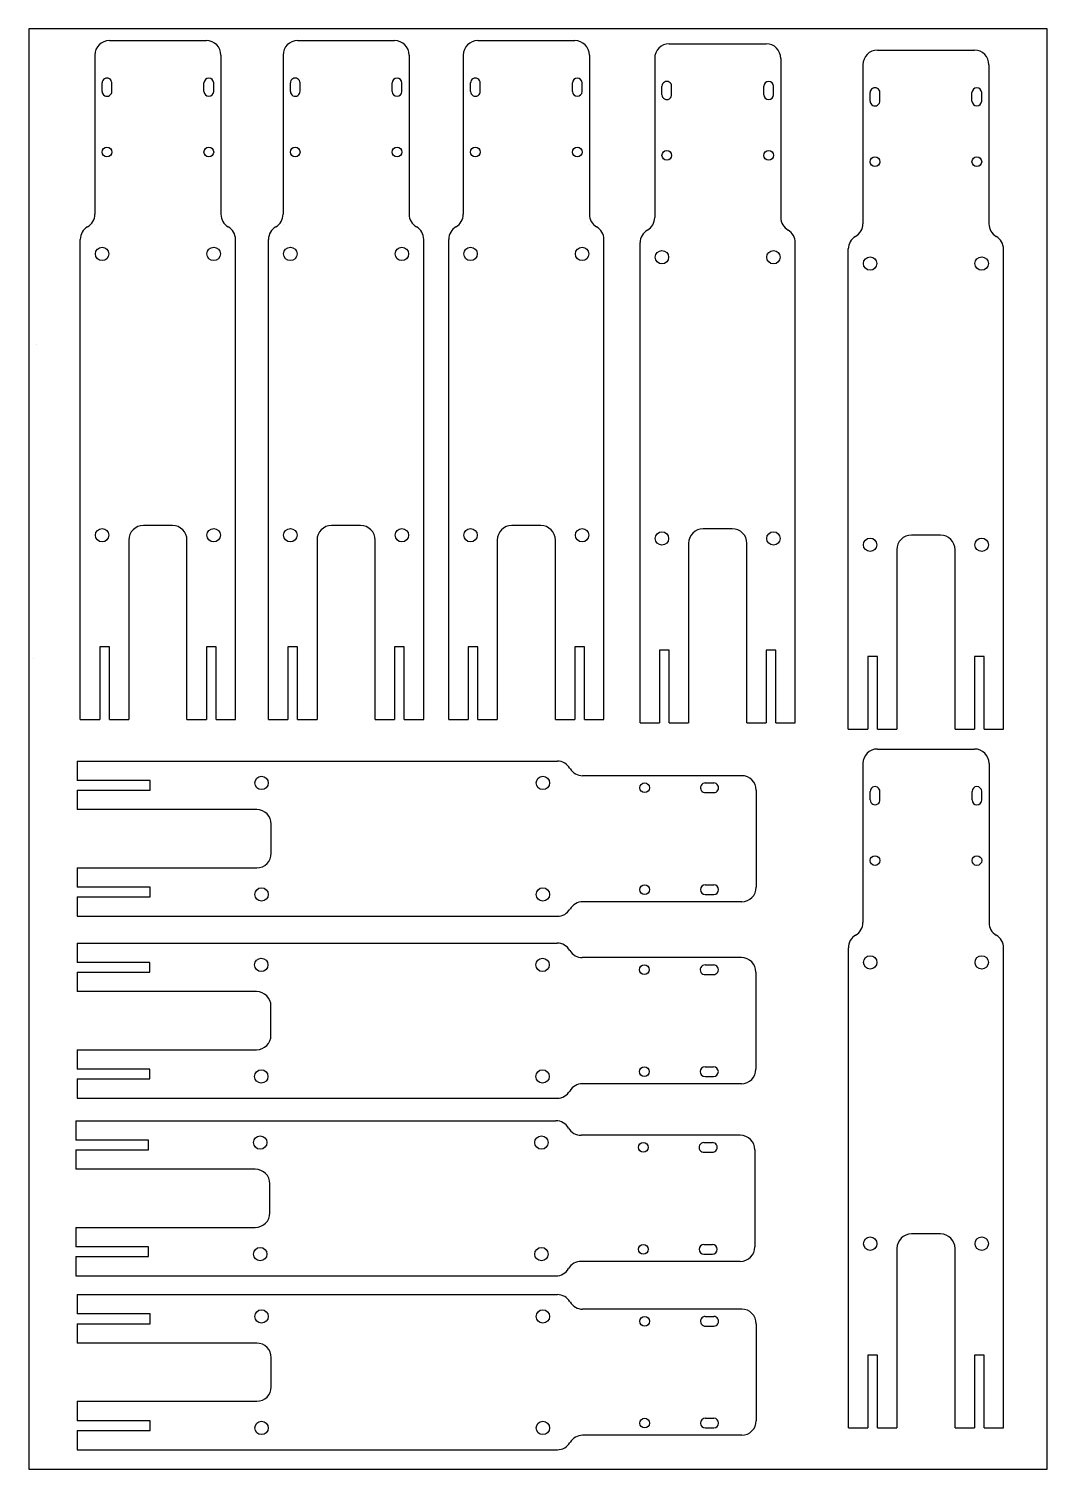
# Model space of a CAD drawing. Header units: millimetres. Extents: x -482 to 210, y -91 to 455.
# Drawn here: x 0 to 210, y 0 to 297 of the extents above; entities that cross this region are included whole.
import ezdxf

# ---------------------------------------------------------------- set-up
doc = ezdxf.new("R2010")
doc.units = ezdxf.units.MM
doc.layers.get('0').update_dxf_attribs({"lineweight": 25, "true_color": 0xffffff})

msp = doc.modelspace()

# ---------------------------------------------------------------- linework, layer by layer
for p, q in [((210, 297), (0, 297)), ((0, 297), (0, 0)), ((210, 0), (210, 297)), ((16.62, 294.58), (36.62, 294.58)), ((55.43, 294.58), (75.43, 294.58)), ((92.59, 294.58), (112.59, 294.58)), ((13.62, 291.58), (13.62, 258.77)), ((39.62, 291.58), (39.62, 258.77)), ((52.43, 291.58), (52.43, 258.77)), ((78.43, 291.58), (78.43, 258.77)), ((89.59, 291.58), (89.59, 258.77)), ((115.59, 291.58), (115.59, 258.77)), ((132.06, 293.91), (152.06, 293.91)), ((174.99, 292.6), (194.99, 292.6)), ((129.06, 290.91), (129.06, 258.11)), ((155.06, 290.91), (155.06, 258.11)), ((171.99, 289.6), (171.99, 256.8)), ((197.99, 289.6), (197.99, 256.8)), ((15.12, 284.08), (15.12, 285.83)), ((17.12, 284.16), (17.12, 285.83)), ((36.12, 284.08), (36.12, 285.83)), ((38.12, 284.08), (38.12, 285.83)), ((53.93, 284.08), (53.93, 285.83)), ((55.93, 284.16), (55.93, 285.83)), ((74.93, 284.08), (74.93, 285.83)), ((76.93, 284.08), (76.93, 285.83)), ((91.09, 284.08), (91.09, 285.83)), ((93.08, 284.16), (93.09, 285.83)), ((112.09, 284.08), (112.09, 285.83)), ((114.09, 284.08), (114.09, 285.83)), ((130.56, 283.41), (130.56, 285.16)), ((132.56, 283.5), (132.56, 285.16)), ((151.56, 283.41), (151.56, 285.16)), ((153.56, 283.41), (153.56, 285.16)), ((173.49, 282.1), (173.49, 283.85)), ((175.48, 282.19), (175.49, 283.85)), ((194.49, 282.1), (194.49, 283.85)), ((196.49, 282.1), (196.49, 283.85)), ((13.62, 256.58), (13.62, 256.58)), ((39.62, 256.58), (39.62, 256.58)), ((52.43, 256.58), (52.43, 256.58)), ((78.43, 256.58), (78.43, 256.58)), ((89.59, 256.58), (89.59, 256.58)), ((115.59, 256.58), (115.59, 256.58)), ((129.06, 255.91), (129.06, 255.91)), ((155.06, 255.91), (155.06, 255.91)), ((10.62, 154.58), (10.62, 253.58)), ((42.62, 154.58), (42.62, 253.58)), ((49.43, 154.58), (49.43, 253.58)), ((81.43, 154.58), (81.43, 253.58)), ((86.59, 154.58), (86.59, 253.58)), ((118.59, 154.58), (118.59, 253.58)), ((126.06, 153.91), (126.06, 252.91)), ((158.06, 153.91), (158.06, 252.91)), ((171.99, 254.6), (171.99, 254.6)), ((197.99, 254.6), (197.99, 254.6)), ((168.99, 152.6), (168.99, 251.6)), ((200.99, 152.6), (200.99, 251.6)), ((1.53, 231.9), (1.53, 231.9)), ((29.62, 194.58), (23.62, 194.58)), ((68.43, 194.58), (62.43, 194.58)), ((105.59, 194.58), (99.59, 194.58)), ((145.06, 193.91), (139.06, 193.91)), ((20.62, 191.58), (20.62, 154.58)), ((32.62, 154.58), (32.62, 191.58)), ((59.43, 191.58), (59.43, 154.58)), ((71.43, 154.58), (71.43, 191.58)), ((96.59, 191.58), (96.59, 154.58)), ((108.59, 154.58), (108.59, 191.58)), ((136.06, 190.91), (136.06, 153.91)), ((148.06, 153.91), (148.06, 190.91)), ((187.99, 192.6), (181.99, 192.6)), ((178.99, 189.6), (178.99, 152.6)), ((190.99, 152.6), (190.99, 189.6)), ((16.62, 169.58), (14.62, 169.58)), ((14.62, 169.58), (14.62, 154.58)), ((16.62, 154.58), (16.62, 169.58)), ((38.62, 169.58), (36.62, 169.58)), ((36.62, 169.58), (36.62, 154.58)), ((38.62, 154.58), (38.62, 169.58)), ((55.43, 169.58), (53.43, 169.58)), ((53.43, 169.58), (53.43, 154.58)), ((55.43, 154.58), (55.43, 169.58)), ((77.43, 169.58), (75.43, 169.58)), ((75.43, 169.58), (75.43, 154.58)), ((77.43, 154.58), (77.43, 169.58)), ((92.59, 169.58), (90.59, 169.58)), ((90.59, 169.58), (90.59, 154.58)), ((92.59, 154.58), (92.59, 169.58)), ((114.59, 169.58), (112.59, 169.58)), ((112.59, 169.58), (112.59, 154.58)), ((114.59, 154.58), (114.59, 169.58)), ((1.05, 167.12), (1.05, 167.12)), ((132.06, 168.91), (130.06, 168.91)), ((130.06, 168.91), (130.06, 153.91)), ((132.06, 153.91), (132.06, 168.91)), ((154.06, 168.91), (152.06, 168.91)), ((152.06, 168.91), (152.06, 153.91)), ((154.06, 153.91), (154.06, 168.91)), ((174.99, 167.6), (172.99, 167.6)), ((172.99, 167.6), (172.99, 152.6)), ((174.99, 152.6), (174.99, 167.6)), ((196.99, 167.6), (194.99, 167.6)), ((194.99, 167.6), (194.99, 152.6)), ((196.99, 152.6), (196.99, 167.6)), ((10.62, 154.58), (14.62, 154.58)), ((16.62, 154.58), (20.62, 154.58)), ((32.62, 154.58), (36.62, 154.58)), ((38.62, 154.58), (42.62, 154.58)), ((49.43, 154.58), (53.43, 154.58)), ((55.43, 154.58), (59.43, 154.58)), ((71.43, 154.58), (75.43, 154.58)), ((77.43, 154.58), (81.43, 154.58)), ((86.59, 154.58), (90.59, 154.58)), ((92.59, 154.58), (96.59, 154.58)), ((108.59, 154.58), (112.59, 154.58)), ((114.59, 154.58), (118.59, 154.58)), ((126.06, 153.91), (130.06, 153.91)), ((132.06, 153.91), (136.06, 153.91)), ((148.06, 153.91), (152.06, 153.91)), ((154.06, 153.91), (158.06, 153.91)), ((168.99, 152.6), (172.99, 152.6)), ((174.99, 152.6), (178.99, 152.6)), ((190.99, 152.6), (194.99, 152.6)), ((196.99, 152.6), (200.99, 152.6)), ((175, 148.5), (195, 148.5)), ((10, 146), (109, 146)), ((10, 146), (10, 142)), ((112, 143), (112, 143)), ((147, 143), (114.2, 143)), ((172, 145.5), (172, 112.7)), ((198, 145.5), (198, 112.7)), ((25, 142), (10, 142)), ((10, 140), (25, 140)), ((10, 140), (10, 136)), ((25, 140), (25, 142)), ((139.5, 141.5), (141.25, 141.5)), ((150, 140), (150, 120)), ((173.5, 138), (173.5, 139.75)), ((175.5, 138.09), (175.5, 139.75)), ((194.5, 138), (194.5, 139.75)), ((196.5, 138), (196.5, 139.75)), ((139.59, 139.5), (141.25, 139.5)), ((47, 136), (10, 136)), ((50, 127), (50, 133)), ((10, 124), (47, 124)), ((10, 124), (10, 120)), ((25, 120), (10, 120)), ((25, 118), (25, 120)), ((139.5, 120.5), (141.25, 120.5)), ((10, 118), (25, 118)), ((10, 118), (10, 114)), ((112, 117), (112, 117)), ((147, 117), (114.2, 117)), ((139.5, 118.5), (141.25, 118.5)), ((10, 114), (109, 114)), ((172, 110.5), (172, 110.5)), ((198, 110.5), (198, 110.5)), ((9.94, 108.48), (108.94, 108.48)), ((9.94, 108.48), (9.94, 104.48)), ((169, 8.5), (169, 107.5)), ((201, 8.5), (201, 107.5)), ((24.94, 104.48), (9.94, 104.48)), ((24.94, 102.48), (24.94, 104.48)), ((111.94, 105.48), (111.94, 105.48)), ((146.94, 105.48), (114.13, 105.48)), ((139.44, 103.98), (141.19, 103.98)), ((9.94, 102.48), (24.94, 102.48)), ((9.94, 102.48), (9.94, 98.48)), ((139.52, 101.99), (141.18, 101.98)), ((149.94, 102.48), (149.94, 82.48)), ((46.94, 98.48), (9.94, 98.48)), ((49.94, 89.48), (49.94, 95.48)), ((9.94, 86.48), (46.94, 86.48)), ((9.94, 86.48), (9.94, 82.48)), ((24.94, 82.48), (9.94, 82.48)), ((9.94, 80.48), (24.94, 80.48)), ((9.94, 80.48), (9.94, 76.48)), ((24.94, 80.48), (24.94, 82.48)), ((139.44, 82.98), (141.19, 82.98)), ((139.44, 80.98), (141.19, 80.98)), ((111.94, 79.48), (111.94, 79.48)), ((146.94, 79.48), (114.13, 79.48)), ((9.94, 76.48), (108.94, 76.48)), ((9.71, 71.85), (108.71, 71.85)), ((9.71, 71.85), (9.71, 67.85)), ((111.71, 68.85), (111.71, 68.85)), ((146.71, 68.85), (113.9, 68.85)), ((24.71, 67.85), (9.71, 67.85)), ((9.71, 65.85), (24.71, 65.85)), ((9.71, 65.85), (9.71, 61.85)), ((24.71, 65.85), (24.71, 67.85)), ((139.21, 67.35), (140.96, 67.35)), ((139.29, 65.36), (140.95, 65.35)), ((149.71, 65.85), (149.71, 45.85)), ((46.71, 61.85), (9.71, 61.85)), ((49.71, 52.85), (49.71, 58.85)), ((9.71, 49.85), (46.71, 49.85)), ((9.71, 49.85), (9.71, 45.85)), ((188, 48.5), (182, 48.5)), ((24.71, 45.85), (9.71, 45.85)), ((24.71, 43.85), (24.71, 45.85)), ((139.21, 46.35), (140.96, 46.35)), ((179, 45.5), (179, 8.5)), ((191, 8.5), (191, 45.5)), ((9.71, 43.85), (24.71, 43.85)), ((9.71, 43.85), (9.71, 39.85)), ((111.71, 42.85), (111.71, 42.85)), ((146.71, 42.85), (113.9, 42.85)), ((139.21, 44.35), (140.96, 44.35)), ((9.71, 39.85), (108.71, 39.85)), ((10, 36), (109, 36)), ((10, 36), (10, 32)), ((112, 33), (112, 33)), ((147, 33), (114.2, 33)), ((25, 32), (10, 32)), ((10, 30), (25, 30)), ((10, 30), (10, 26)), ((25, 30), (25, 32)), ((139.5, 31.5), (141.25, 31.5)), ((150, 30), (150, 10)), ((139.59, 29.5), (141.25, 29.5)), ((47, 26), (10, 26)), ((50, 17), (50, 23)), ((175, 23.5), (173, 23.5)), ((173, 23.5), (173, 8.5)), ((175, 8.5), (175, 23.5)), ((197, 23.5), (195, 23.5)), ((195, 23.5), (195, 8.5)), ((197, 8.5), (197, 23.5)), ((10, 14), (47, 14)), ((10, 14), (10, 10)), ((25, 10), (10, 10)), ((25, 8), (25, 10)), ((139.5, 10.5), (141.25, 10.5)), ((10, 8), (25, 8)), ((10, 8), (10, 4)), ((112, 7), (112, 7)), ((147, 7), (114.2, 7)), ((139.5, 8.5), (141.25, 8.5)), ((169, 8.5), (173, 8.5)), ((175, 8.5), (179, 8.5)), ((191, 8.5), (195, 8.5)), ((197, 8.5), (201, 8.5)), ((10, 4), (109, 4)), ((0, 0), (210, 0))]:
    msp.add_line(p, q)
for centre, radius in [((16.12, 271.58), 1), ((37.12, 271.58), 1), ((54.93, 271.58), 1), ((75.93, 271.58), 1), ((92.09, 271.58), 1), ((113.09, 271.58), 1), ((131.56, 270.91), 1), ((152.56, 270.91), 1), ((174.49, 269.6), 1), ((195.49, 269.6), 1), ((15.12, 250.58), 1.38), ((38.12, 250.58), 1.38), ((53.93, 250.58), 1.38), ((76.93, 250.58), 1.38), ((91.09, 250.58), 1.38), ((114.09, 250.58), 1.38), ((130.56, 249.91), 1.38), ((153.56, 249.91), 1.38), ((173.49, 248.6), 1.38), ((196.49, 248.6), 1.38), ((15.12, 192.58), 1.38), ((38.12, 192.58), 1.38), ((53.93, 192.58), 1.38), ((76.93, 192.58), 1.38), ((91.09, 192.58), 1.38), ((114.09, 192.58), 1.38), ((130.56, 191.91), 1.38), ((153.56, 191.91), 1.38), ((173.49, 190.6), 1.38), ((196.49, 190.6), 1.38), ((48, 141.5), 1.38), ((106, 141.5), 1.38), ((127, 140.5), 1), ((174.5, 125.5), 1), ((195.5, 125.5), 1), ((48, 118.5), 1.38), ((106, 118.5), 1.38), ((127, 119.5), 1), ((47.94, 103.98), 1.38), ((105.94, 103.98), 1.38), ((126.94, 102.98), 1), ((173.5, 104.5), 1.38), ((196.5, 104.5), 1.38), ((47.94, 80.98), 1.38), ((105.94, 80.98), 1.38), ((126.94, 81.98), 1), ((47.71, 67.35), 1.38), ((105.71, 67.35), 1.38), ((126.71, 66.35), 1), ((173.5, 46.5), 1.38), ((196.5, 46.5), 1.38), ((47.71, 44.35), 1.38), ((105.71, 44.35), 1.38), ((126.71, 45.35), 1), ((48, 31.5), 1.38), ((106, 31.5), 1.38), ((127, 30.5), 1), ((48, 8.5), 1.38), ((106, 8.5), 1.38), ((127, 9.5), 1)]:
    msp.add_circle(centre, radius)
for centre, radius, start, end in [((16.62, 291.58), 3, 90, 180), ((36.62, 291.58), 3, 0, 90), ((55.43, 291.58), 3, 90, 180), ((75.43, 291.58), 3, 0, 90), ((92.59, 291.58), 3, 90, 180), ((112.59, 291.58), 3, 0, 90), ((132.06, 290.91), 3, 90, 180), ((152.06, 290.91), 3, 0, 90), ((174.99, 289.6), 3, 90, 180), ((194.99, 289.6), 3, 0, 90), ((16.12, 285.83), 1, 359.8688, 180), ((37.12, 285.83), 1, 0, 180), ((54.93, 285.83), 1, 359.8688, 180), ((75.93, 285.83), 1, 0, 180), ((92.09, 285.83), 1, 359.8688, 180), ((113.09, 285.83), 1, 0, 180), ((131.56, 285.16), 1, 359.8688, 180), ((152.56, 285.16), 1, 0, 180), ((16.12, 284.08), 1, 180, 5.0006), ((37.12, 284.08), 1, 180, 0), ((54.93, 284.08), 1, 180, 5.0006), ((75.93, 284.08), 1, 180, 0), ((92.09, 284.08), 1, 180, 5.0006), ((113.09, 284.08), 1, 180, 0), ((131.56, 283.41), 1, 180, 5.0006), ((152.56, 283.41), 1, 180, 0), ((174.49, 283.85), 1, 359.8688, 180), ((174.49, 282.1), 1, 180, 5.0006), ((195.49, 283.85), 1, 0, 180), ((195.49, 282.1), 1, 180, 0), ((10.62, 258.77), 3, 300, 0), ((42.62, 258.77), 3, 180, 240), ((49.43, 258.77), 3, 300, 0), ((81.43, 258.77), 3, 180, 240), ((86.59, 258.77), 3, 300, 0), ((118.59, 258.77), 3, 180, 240), ((13.62, 253.58), 3, 120, 180), ((39.62, 253.58), 3, 0, 60), ((52.43, 253.58), 3, 120, 180), ((78.43, 253.58), 3, 0, 60), ((89.59, 253.58), 3, 120, 180), ((115.59, 253.58), 3, 0, 60), ((129.06, 252.91), 3, 120, 180), ((126.06, 258.11), 3, 300, 0), ((158.06, 258.11), 3, 180, 240), ((155.06, 252.91), 3, 0, 60), ((168.99, 256.8), 3, 300, 0), ((200.99, 256.8), 3, 180, 240), ((171.99, 251.6), 3, 120, 180), ((197.99, 251.6), 3, 0, 60), ((23.62, 191.58), 3, 90, 180), ((29.62, 191.58), 3, 0, 90), ((62.43, 191.58), 3, 90, 180), ((68.43, 191.58), 3, 0, 90), ((99.59, 191.58), 3, 90, 180), ((105.59, 191.58), 3, 0, 90), ((139.06, 190.91), 3, 90, 180), ((145.06, 190.91), 3, 0, 90), ((181.99, 189.6), 3, 90, 180), ((187.99, 189.6), 3, 0, 90), ((175, 145.5), 3, 90, 180), ((195, 145.5), 3, 0, 90), ((109, 143), 3, 30, 90), ((114.2, 146), 3, 210, 270), ((147, 140), 3, 0, 90), ((139.5, 140.5), 1, 90, 275.0006), ((141.25, 140.5), 1, 269.8688, 90), ((174.5, 139.75), 1, 359.8688, 180), ((195.5, 139.75), 1, 0, 180), ((174.5, 138), 1, 180, 5.0006), ((195.5, 138), 1, 180, 0), ((47, 133), 3, 0, 90), ((47, 127), 3, 270, 0), ((139.5, 119.5), 1, 90, 270), ((141.25, 119.5), 1, 270, 90), ((147, 120), 3, 270, 360), ((114.2, 114), 3, 90, 150), ((109, 117), 3, 270, 330), ((172, 107.5), 3, 120, 180), ((169, 112.7), 3, 300, 0), ((201, 112.7), 3, 180, 240), ((198, 107.5), 3, 0, 60), ((108.94, 105.48), 3, 30, 90), ((114.13, 108.48), 3, 210, 270), ((139.44, 102.98), 1, 90, 275.0006), ((141.19, 102.98), 1, 269.8688, 90), ((146.94, 102.48), 3, 0, 90), ((46.94, 95.48), 3, 0, 90), ((46.94, 89.48), 3, 270, 0), ((139.44, 81.98), 1, 90, 270), ((141.19, 81.98), 1, 270, 90), ((146.94, 82.48), 3, 270, 360), ((108.94, 79.48), 3, 270, 330), ((114.13, 76.48), 3, 90, 150), ((108.71, 68.85), 3, 30, 90), ((113.9, 71.85), 3, 210, 270), ((146.71, 65.85), 3, 0, 90), ((139.21, 66.35), 1, 90, 275.0006), ((140.96, 66.35), 1, 269.8688, 90), ((46.71, 58.85), 3, 0, 90), ((46.71, 52.85), 3, 270, 0), ((182, 45.5), 3, 90, 180), ((188, 45.5), 3, 0, 90), ((139.21, 45.35), 1, 90, 270), ((140.96, 45.35), 1, 270, 90), ((146.71, 45.85), 3, 270, 360), ((113.9, 39.85), 3, 90, 150), ((108.71, 42.85), 3, 270, 330), ((109, 33), 3, 30, 90), ((114.2, 36), 3, 210, 270), ((147, 30), 3, 0, 90), ((139.5, 30.5), 1, 90, 275.0006), ((141.25, 30.5), 1, 269.8688, 90), ((47, 23), 3, 0, 90), ((47, 17), 3, 270, 0), ((139.5, 9.5), 1, 90, 270), ((141.25, 9.5), 1, 270, 90), ((147, 10), 3, 270, 360), ((114.2, 4), 3, 90, 150), ((109, 7), 3, 270, 330)]:
    msp.add_arc(centre, radius, start, end)

doc.saveas('drawing.dxf')
